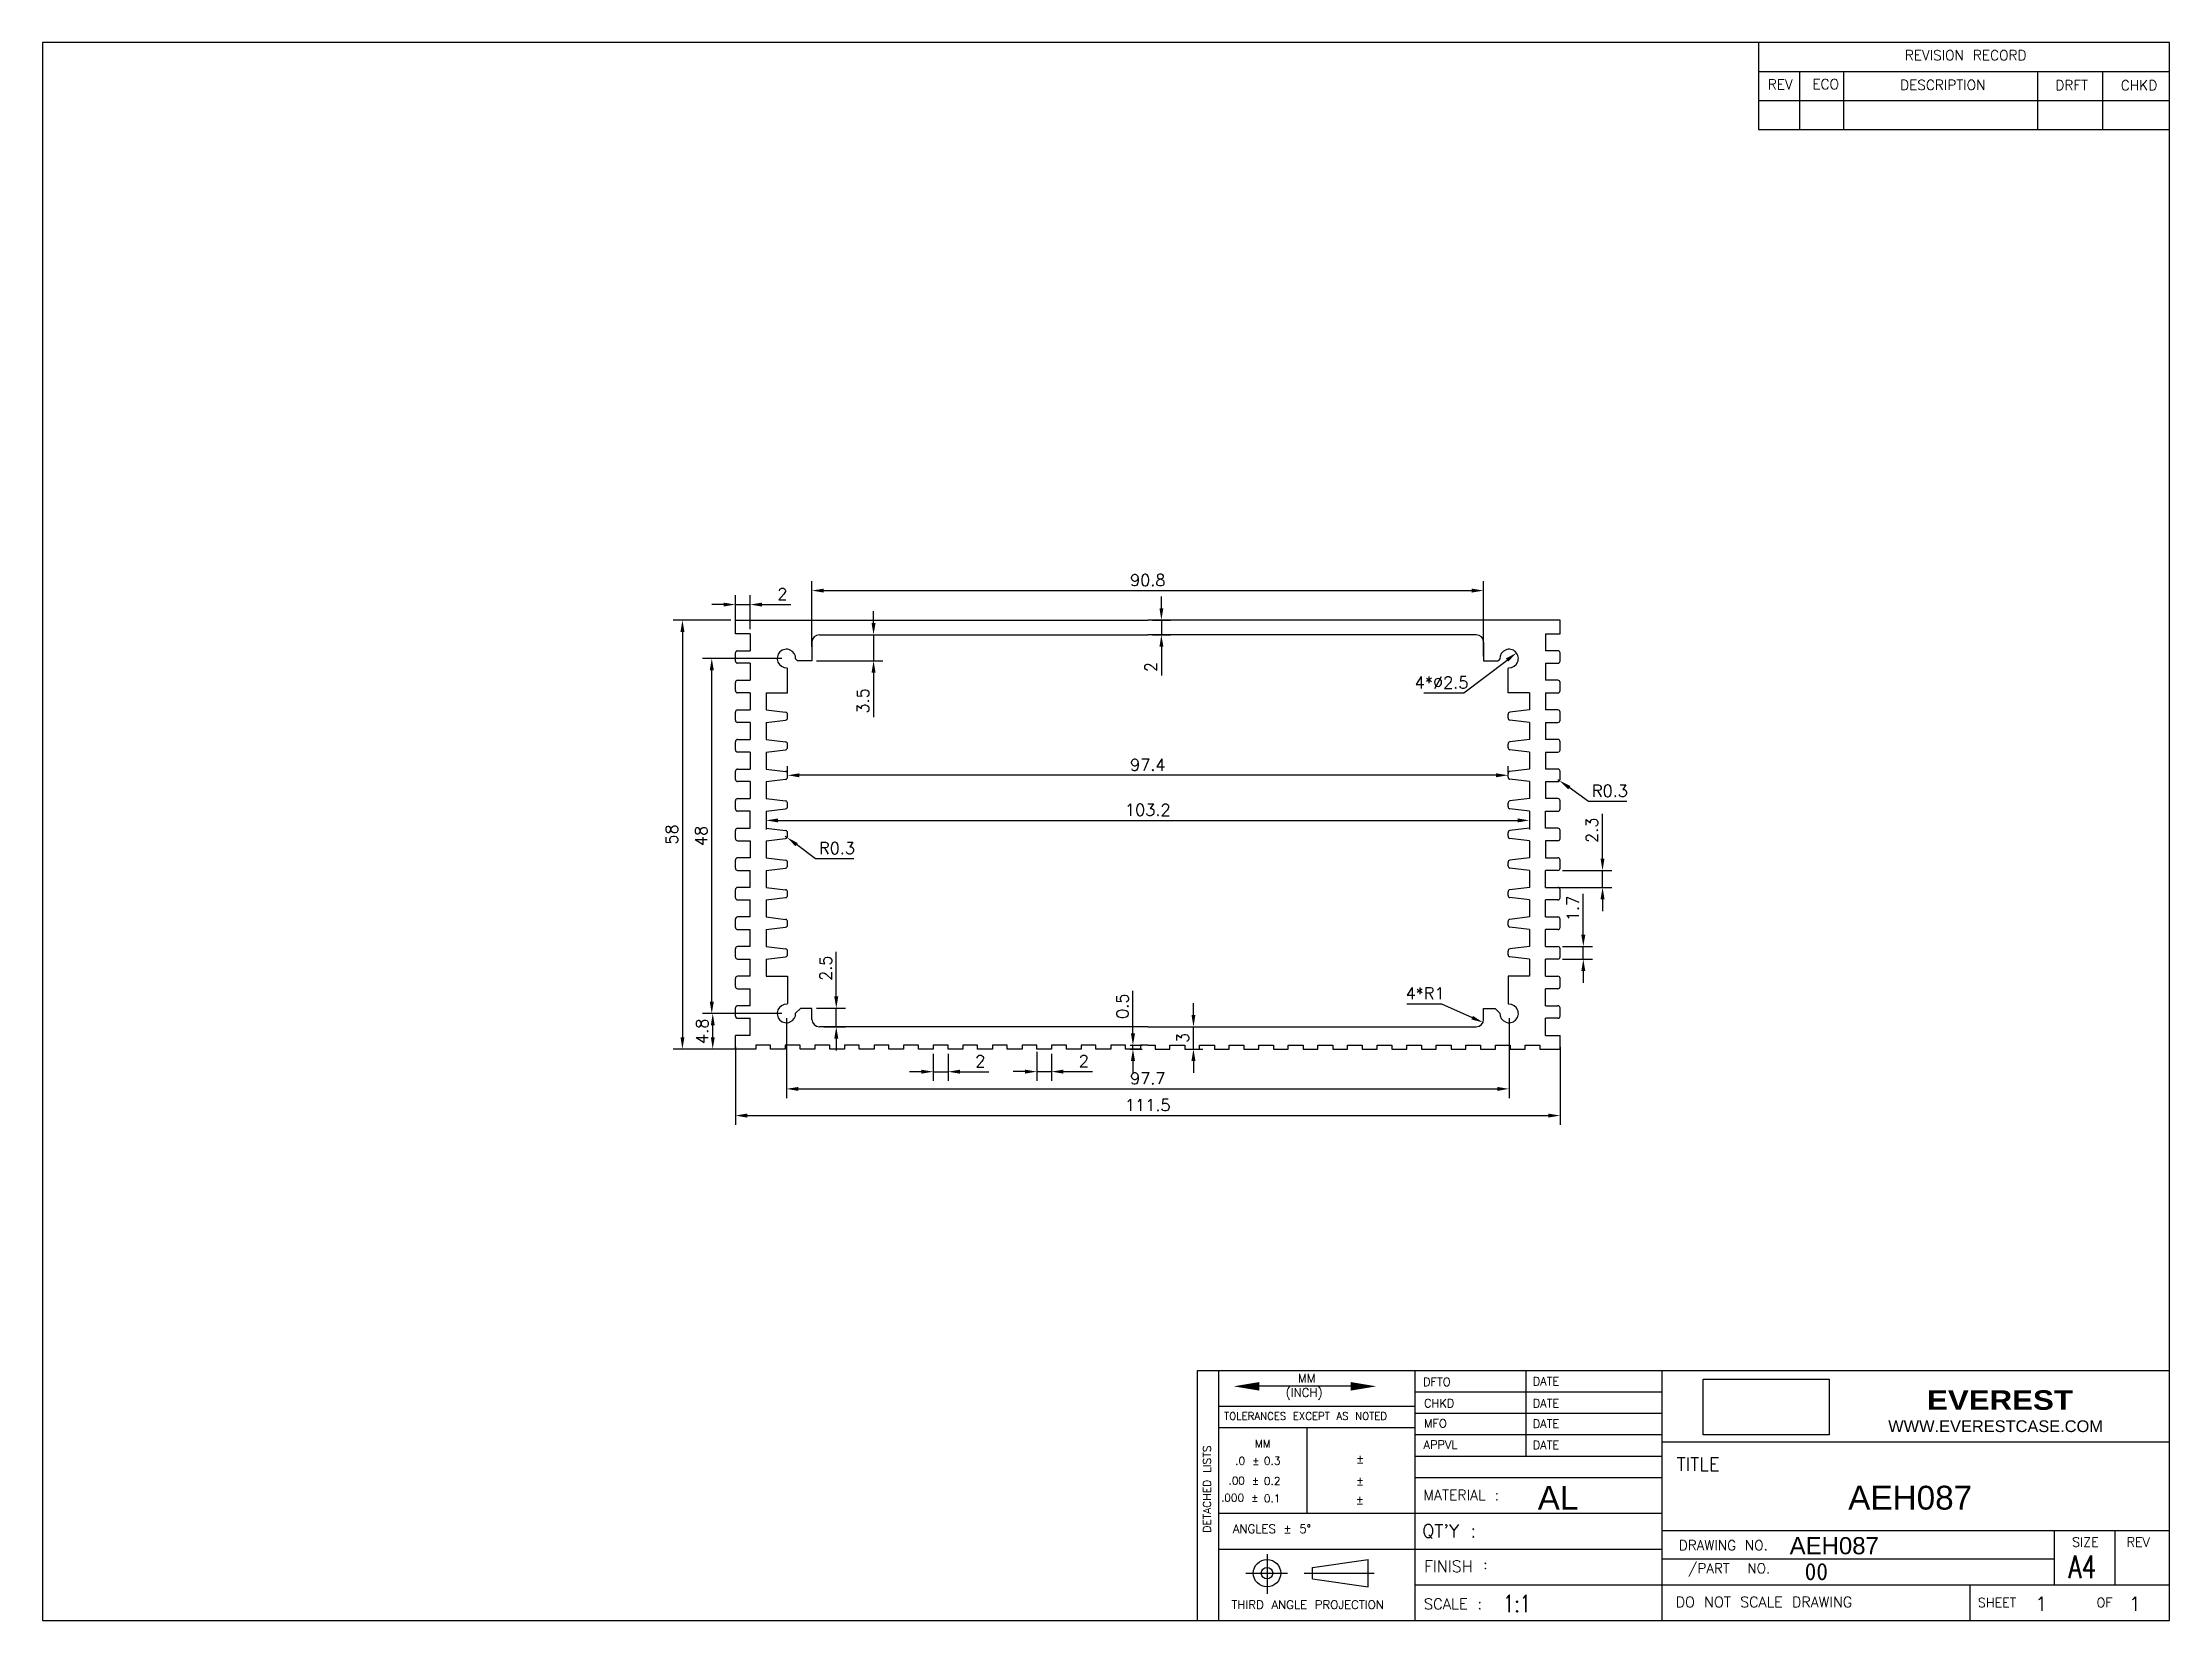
# Model space of a CAD drawing. Header units: millimetres. Extents: x 706 to 994, y 751 to 965.
import ezdxf

# ---------------------------------------------------------------- set-up
doc = ezdxf.new("R2010")
doc.units = ezdxf.units.MM
doc.layers.add('CAXA0', color=7, linetype='Continuous', lineweight=70)
doc.layers.add('绘图', color=7, linetype='Continuous', lineweight=35)
doc.styles.add('_YES', font='ROMANC.SHX', dxfattribs={"height": 1.5})
doc.styles.add('ADESK2', font='romans')
doc.styles.get("Standard").update_dxf_attribs({"font": 'txt.shx'})
doc.dimstyles.new('ISO-25', dxfattribs={"dimtxt": 2.5, "dimasz": 2, "dimexe": 1.25, "dimexo": 0.625, "dimtad": 1, "dimdsep": 46, "dimtxsty": 'Standard', "dimcen": 2.5, "dimclrt": 256, "dimadec": 0, "dimazin": 0, "dimtfac": 1, "dimtmove": 0, "dimatfit": 3, "dimfxl": 1, "dimarcsym": 0})
picture_1 = doc.add_image_def('image1.jpg', size_in_pixel=(1070, 473))

msp = doc.modelspace()

# ---------------------------------------------------------------- texts
at = {"layer": 'CAXA0', "color": 0, "lineweight": 25}
for s, height, p in [('REVISION RECORD', 1.352646, (958.2575, 962.3105)), ('ECO', 1.35265, (945.7651, 958.3953)), ('DRFT', 1.35265, (978.5962, 958.2714)), ('CHKD', 1.35265, (987.4583, 958.2495)), ('(INCH)', 1.15941, (874.5401, 781.6086)), ('MM', 1.15941, (876.208, 783.5391)), ('DFTO', 1.12695, (893.1263, 783.0668)), ('TOLERANCES EXCEPT AS NOTED', 1.004823, (866.2311, 778.5091)), ('CHKD', 1.12695, (893.2526, 780.1802)), ('MFO', 1.12695, (893.2416, 777.4467)), ('.0 %%P ', 1.04347, (867.7442, 772.428)), ('MM ', 1.04347, (870.3753, 774.7387)), ('0.3', 1.04347, (871.6106, 772.428)), (' %%P', 1.15941, (883.0464, 772.6531)), ('APPVL', 1.12695, (893.1918, 774.5829)), ('.00 %%P ', 1.04347, (866.8115, 769.7476)), ('0.2', 1.04347, (871.6106, 769.7038)), (' %%P', 1.15941, (883.0293, 769.6749)), ('TITLE', 1.78549, (927.3951, 771.601)), ('.000 %%P ', 1.04347, (865.8156, 767.4369)), ('0.1', 1.04347, (871.6106, 767.351)), (' %%P', 1.15941, (882.9972, 767.1074)), ('MATERIAL :', 1.38782, (893.1837, 767.6273)), ('ANGLES %%P 5%%d', 1.159411, (867.4135, 763.1772)), ("QT'Y :", 1.75303, (893.013, 762.6082)), ('DRAWING NO.', 1.33825, (927.6983, 760.8738)), ('FINISH', 1.56521, (893.2611, 757.9142)), ('/PART  NO.', 1.33825, (928.9591, 757.7511)), ('THIRD ANGLE PROJECTION', 1.159411, (867.2265, 752.929)), ('SCALE :', 1.46086, (893.2291, 752.8806)), ('DO NOT SCALE DRAWING', 1.408685, (927.2744, 753.166))]:
    msp.add_text(s, height=height, dxfattribs=at).set_placement(p)
for s, height, style, p in [('REV', 1.35265, 'ADESK2', (939.7264, 958.3696)), ('DESCRIPTION', 1.352646, 'ADESK2', (957.6303, 958.2905)), ('DATE', 1.13043, 'ADESK2', (907.9493, 783.1466)), ('DATE', 1.13043, 'ADESK2', (907.9493, 780.1662)), ('DATE', 1.13043, 'ADESK2', (907.9493, 777.4065)), ('DATE', 1.13043, 'ADESK2', (907.9493, 774.5364)), ('SIZE', 1.25603, 'ADESK2', (980.864, 761.3405)), ('REV', 1.25603, 'ADESK2', (988.2438, 761.3405)), (':', 1.2077, '_YES', (901.2874, 758.343)), ('SHEET', 1.25603, 'ADESK2', (968.1309, 753.1589)), ('OF', 1.25603, 'ADESK2', (984.1727, 753.1662))]:
    msp.add_text(s, height=height, dxfattribs=dict(at, style=style)).set_placement(p)
msp.add_text('DETACHED LISTS', height=1.062794, rotation=90, dxfattribs=at).set_placement((864.4537, 763.2342))
at = {"layer": 'CAXA0', "color": 0, "lineweight": 25, "width": 0.75}
msp.add_text('A4', height=3.09176, dxfattribs=at).set_placement((980.3703, 757.0776))
at = {"layer": 'CAXA0', "color": 0, "linetype": 'Continuous', "lineweight": 25, "width": 70.2285, "attachment_point": 5}
for s, insert, char_height in [('{\\fArial Black|b0|i0|c0|p34;EVEREST}', (971.121, 781.1526), 2.641766), ('{\\fArial|b0|i0|c0|p34;WWW.EVERESTCASE.COM}', (970.5239, 777.6252), 1.58506)]:
    msp.add_mtext(s, dxfattribs=dict(at, insert=insert, char_height=char_height))
at = {"layer": 'CAXA0', "color": 0, "lineweight": 25}
for s, insert, char_height, width, attachment_point in [('{\\fArial|b0|i0|c0|p34;AL}', (911.3761, 767.948), 3.220587, 70.2285, 5), ('{\\fArial|b0|i0|c0|p34;AEH087}', (958.9821, 767.948), 3.220587, 70.2285, 5), ('{\\fArial|b0|i0|c0|p32;AEH087}', (942.6863, 762.6387), 2.318822, 69.308525, 1), ('{\\fSimSun|b0|i0|c134|p2;00}', (944.7132, 759.1453), 2.318822, 69.308525, 1)]:
    msp.add_mtext(s, dxfattribs=dict(at, insert=insert, char_height=char_height, width=width, attachment_point=attachment_point))
at = {"layer": 'CAXA0', "color": 0, "lineweight": 25, "width": 0.75}
msp.add_attdef('1:1', (903.9666, 752.4941), '', height=2.3188, dxfattribs=at)
at = {"layer": 'CAXA0', "color": 0, "lineweight": 25}
for p, s in [((975.8764, 752.6564), 'X'), ((988.538, 752.6564), 'Y')]:
    msp.add_attdef('1', p, s, height=1.9324, dxfattribs=at)
at = {"layer": '绘图', "lineweight": 25, "char_height": 1.6, "attachment_point": 5}
for s, insert in [('4*∅2.5', (895.6343, 878.1884)), ('4*R1', (893.4032, 836.1569))]:
    msp.add_mtext(s, dxfattribs=dict(at, insert=insert))

# ---------------------------------------------------------------- blocks, each defined once
blk = doc.blocks.new('*D17')
at = {"layer": 'Defpoints', "color": 0, "lineweight": 35, "transparency": 16777216}
for p in [(826.91, 828.63), (828.91, 828.63), (828.91, 825.56)]:
    blk.add_point(p, dxfattribs=at)
at = {"layer": '绘图', "color": 0, "lineweight": -2, "transparency": 16777216}
for p, q in [((825.31, 825.56), (823.71, 825.56)), ((826.91, 828), (826.91, 824.31)), ((826.91, 825.56), (828.91, 825.56)), ((828.91, 828), (828.91, 824.31)), ((830.51, 825.56), (834.43, 825.56))]:
    blk.add_line(p, q, dxfattribs=at)
at = {"layer": '绘图', "color": 0, "lineweight": 35, "transparency": 16777216}
for points in [[(825.31, 825.83), (825.31, 825.3), (826.91, 825.56)], [(830.51, 825.83), (830.51, 825.3), (828.91, 825.56)]]:
    blk.add_solid(points, dxfattribs=at)
at = {"layer": '绘图', "lineweight": 25, "transparency": 16777216, "insert": (833.27, 826.99), "char_height": 1.6, "attachment_point": 5}
blk.add_mtext('2', dxfattribs=at)
blk = doc.blocks.new('*D18')
at = {"layer": 'Defpoints', "color": 0, "lineweight": 35, "transparency": 16777216}
for p in [(840.91, 828.88), (842.91, 828.63), (842.91, 825.57)]:
    blk.add_point(p, dxfattribs=at)
at = {"layer": '绘图', "color": 0, "lineweight": -2, "transparency": 16777216}
for p, q in [((840.91, 828.25), (840.91, 824.32)), ((839.31, 825.57), (837.71, 825.57)), ((840.91, 825.57), (842.91, 825.57)), ((842.91, 828), (842.91, 824.32)), ((844.51, 825.57), (848.43, 825.57))]:
    blk.add_line(p, q, dxfattribs=at)
at = {"layer": '绘图', "color": 0, "lineweight": 35, "transparency": 16777216}
for points in [[(839.31, 825.84), (839.31, 825.3), (840.91, 825.57)], [(844.51, 825.84), (844.51, 825.3), (842.91, 825.57)]]:
    blk.add_solid(points, dxfattribs=at)
at = {"layer": '绘图', "lineweight": 25, "transparency": 16777216, "insert": (847.27, 827), "char_height": 1.6, "attachment_point": 5}
blk.add_mtext('2', dxfattribs=at)
blk = doc.blocks.new('*D19')
at = {"layer": 'Defpoints', "color": 0, "lineweight": 35, "transparency": 16777216}
for p in [(807.06, 833.43), (904.76, 833.43), (904.76, 823.24)]:
    blk.add_point(p, dxfattribs=at)
at = {"layer": '绘图', "color": 0, "lineweight": -2, "transparency": 16777216}
for p, q in [((807.06, 832.8), (807.06, 821.99)), ((904.76, 832.8), (904.76, 821.99)), ((808.66, 823.24), (903.16, 823.24))]:
    blk.add_line(p, q, dxfattribs=at)
at = {"layer": '绘图', "color": 0, "lineweight": 35, "transparency": 16777216}
for points in [[(808.66, 823.5), (808.66, 822.97), (807.06, 823.24)], [(903.16, 823.5), (903.16, 822.97), (904.76, 823.24)]]:
    blk.add_solid(points, dxfattribs=at)
at = {"layer": '绘图', "lineweight": 25, "transparency": 16777216, "insert": (855.91, 824.66), "char_height": 1.6, "attachment_point": 5}
blk.add_mtext('97.7', dxfattribs=at)
blk = doc.blocks.new('*D20')
at = {"layer": 'Defpoints', "color": 0, "lineweight": 35, "transparency": 16777216}
for p in [(800.16, 829.55), (911.66, 829.55), (911.66, 819.63)]:
    blk.add_point(p, dxfattribs=at)
at = {"layer": '绘图', "color": 0, "lineweight": -2, "transparency": 16777216}
for p, q in [((800.16, 828.93), (800.16, 818.38)), ((911.66, 828.93), (911.66, 818.38)), ((801.76, 819.63), (910.06, 819.63))]:
    blk.add_line(p, q, dxfattribs=at)
at = {"layer": '绘图', "color": 0, "lineweight": 35, "transparency": 16777216}
for points in [[(801.76, 819.9), (801.76, 819.36), (800.16, 819.63)], [(910.06, 819.9), (910.06, 819.36), (911.66, 819.63)]]:
    blk.add_solid(points, dxfattribs=at)
at = {"layer": '绘图', "lineweight": 25, "transparency": 16777216, "insert": (855.91, 821.05), "char_height": 1.6, "attachment_point": 5}
blk.add_mtext('111.5', dxfattribs=at)
blk = doc.blocks.new('*D21')
at = {"layer": 'Defpoints', "color": 0, "lineweight": 35, "transparency": 16777216}
for p in [(806.91, 857.4), (807.15, 857.22)]:
    blk.add_point(p, dxfattribs=at)
at = {"layer": '绘图', "color": 0, "lineweight": -2, "transparency": 16777216}
for p, q in [((806.91, 857.4), (807.15, 857.22)), ((811.01, 854.36), (808.44, 856.26)), ((816.17, 854.36), (811.01, 854.36))]:
    blk.add_line(p, q, dxfattribs=at)
at = {"layer": '绘图', "color": 0, "lineweight": 35, "transparency": 16777216}
blk.add_solid([(808.6, 856.48), (808.28, 856.05), (807.15, 857.22)], dxfattribs=at)
at = {"layer": '绘图', "lineweight": 25, "transparency": 16777216, "insert": (813.9, 855.78), "char_height": 1.6, "attachment_point": 5}
blk.add_mtext('R0.3', dxfattribs=at)
blk = doc.blocks.new('*D22')
at = {"layer": 'Defpoints', "color": 0, "lineweight": 35, "transparency": 16777216}
for p in [(911.36, 865.08), (911.6, 864.9)]:
    blk.add_point(p, dxfattribs=at)
at = {"layer": '绘图', "color": 0, "lineweight": -2, "transparency": 16777216}
for p, q in [((911.36, 865.08), (911.6, 864.9)), ((915.5, 862.1), (912.9, 863.97)), ((920.66, 862.1), (915.5, 862.1))]:
    blk.add_line(p, q, dxfattribs=at)
at = {"layer": '绘图', "color": 0, "lineweight": 35, "transparency": 16777216}
blk.add_solid([(913.06, 864.19), (912.75, 863.75), (911.6, 864.9)], dxfattribs=at)
at = {"layer": '绘图', "lineweight": 25, "transparency": 16777216, "insert": (918.39, 863.53), "char_height": 1.6, "attachment_point": 5}
blk.add_mtext('R0.3', dxfattribs=at)
blk = doc.blocks.new('*D23')
at = {"layer": 'Defpoints', "color": 0, "lineweight": 35, "transparency": 16777216}
for p in [(852.91, 829.13), (852.91, 828.63), (853.91, 829.13)]:
    blk.add_point(p, dxfattribs=at)
at = {"layer": '绘图', "color": 0, "lineweight": -2, "transparency": 16777216}
for p, q in [((853.91, 830.73), (853.91, 836.51)), ((853.54, 829.13), (855.16, 829.13)), ((853.54, 828.63), (855.16, 828.63)), ((853.91, 828.63), (853.91, 829.13)), ((853.91, 827.03), (853.91, 825.43))]:
    blk.add_line(p, q, dxfattribs=at)
at = {"layer": '绘图', "color": 0, "lineweight": 35, "transparency": 16777216}
for points in [[(853.64, 830.73), (854.18, 830.73), (853.91, 829.13)], [(853.64, 827.03), (854.18, 827.03), (853.91, 828.63)]]:
    blk.add_solid(points, dxfattribs=at)
at = {"layer": '绘图', "lineweight": 25, "transparency": 16777216, "insert": (852.49, 834.42), "char_height": 1.6, "attachment_point": 5, "rotation": 90}
blk.add_mtext('0.5', dxfattribs=at)
blk = doc.blocks.new('*D24')
at = {"layer": 'Defpoints', "color": 0, "lineweight": 35, "transparency": 16777216}
for p in [(855.91, 831.63), (862.09, 831.63), (861.91, 828.63)]:
    blk.add_point(p, dxfattribs=at)
at = {"layer": '绘图', "color": 0, "lineweight": -2, "transparency": 16777216}
for p, q in [((862.09, 833.23), (862.09, 834.83)), ((856.54, 831.63), (863.34, 831.63)), ((862.09, 828.63), (862.09, 831.63)), ((862.54, 828.63), (863.34, 828.63)), ((862.09, 827.03), (862.09, 825.43))]:
    blk.add_line(p, q, dxfattribs=at)
at = {"layer": '绘图', "color": 0, "lineweight": 35, "transparency": 16777216}
for points in [[(861.82, 833.23), (862.35, 833.23), (862.09, 831.63)], [(861.82, 827.03), (862.35, 827.03), (862.09, 828.63)]]:
    blk.add_solid(points, dxfattribs=at)
at = {"layer": '绘图', "lineweight": 25, "transparency": 16777216, "insert": (860.66, 830.13), "char_height": 1.6, "attachment_point": 5, "rotation": 90}
blk.add_mtext('3', dxfattribs=at)
blk = doc.blocks.new('*D25')
at = {"layer": 'Defpoints', "color": 0, "lineweight": 35, "transparency": 16777216}
for p in [(911.36, 842.48), (914.79, 842.48), (911.36, 840.78)]:
    blk.add_point(p, dxfattribs=at)
at = {"layer": '绘图', "color": 0, "lineweight": -2, "transparency": 16777216}
for p, q in [((914.79, 844.08), (914.79, 849.6)), ((911.99, 842.48), (916.04, 842.48)), ((914.79, 840.78), (914.79, 842.48)), ((911.99, 840.78), (916.04, 840.78)), ((914.79, 839.18), (914.79, 837.58))]:
    blk.add_line(p, q, dxfattribs=at)
at = {"layer": '绘图', "color": 0, "lineweight": 35, "transparency": 16777216}
for points in [[(914.52, 844.08), (915.06, 844.08), (914.79, 842.48)], [(914.52, 839.18), (915.06, 839.18), (914.79, 840.78)]]:
    blk.add_solid(points, dxfattribs=at)
at = {"layer": '绘图', "lineweight": 25, "transparency": 16777216, "insert": (913.37, 847.64), "char_height": 1.6, "attachment_point": 5, "rotation": 90}
blk.add_mtext('1.7', dxfattribs=at)
blk = doc.blocks.new('*D26')
at = {"layer": 'Defpoints', "color": 0, "lineweight": 35, "transparency": 16777216}
for p in [(911.36, 852.78), (917.39, 852.78), (910.51, 850.48)]:
    blk.add_point(p, dxfattribs=at)
at = {"layer": '绘图', "color": 0, "lineweight": -2, "transparency": 16777216}
for p, q in [((917.39, 854.38), (917.39, 860.43)), ((911.99, 852.78), (918.64, 852.78)), ((917.39, 850.48), (917.39, 852.78)), ((911.14, 850.48), (918.64, 850.48)), ((917.39, 848.88), (917.39, 847.28))]:
    blk.add_line(p, q, dxfattribs=at)
at = {"layer": '绘图', "color": 0, "lineweight": 35, "transparency": 16777216}
for points in [[(917.12, 854.38), (917.66, 854.38), (917.39, 852.78)], [(917.12, 848.88), (917.66, 848.88), (917.39, 850.48)]]:
    blk.add_solid(points, dxfattribs=at)
at = {"layer": '绘图', "lineweight": 25, "transparency": 16777216, "insert": (915.96, 858.2), "char_height": 1.6, "attachment_point": 5, "rotation": 90}
blk.add_mtext('2.3', dxfattribs=at)
blk = doc.blocks.new('*D27')
at = {"layer": 'Defpoints', "color": 0, "lineweight": 35, "transparency": 16777216}
for p in [(797.1, 833.43), (807.06, 833.43), (801.54, 828.63)]:
    blk.add_point(p, dxfattribs=at)
at = {"layer": '绘图', "color": 0, "lineweight": -2, "transparency": 16777216}
for p, q in [((806.44, 833.43), (795.85, 833.43)), ((797.1, 830.23), (797.1, 831.83)), ((800.91, 828.63), (795.85, 828.63))]:
    blk.add_line(p, q, dxfattribs=at)
at = {"layer": '绘图', "color": 0, "lineweight": 35, "transparency": 16777216}
for points in [[(796.84, 831.83), (797.37, 831.83), (797.1, 833.43)], [(796.84, 830.23), (797.37, 830.23), (797.1, 828.63)]]:
    blk.add_solid(points, dxfattribs=at)
at = {"layer": '绘图', "lineweight": 25, "transparency": 16777216, "insert": (795.68, 831.03), "char_height": 1.6, "attachment_point": 5, "rotation": 90}
blk.add_mtext('4.8', dxfattribs=at)
blk = doc.blocks.new('*D28')
at = {"layer": 'Defpoints', "color": 0, "lineweight": 35, "transparency": 16777216}
for p in [(796.97, 881.43), (807.06, 881.43), (807.06, 833.43)]:
    blk.add_point(p, dxfattribs=at)
at = {"layer": '绘图', "color": 0, "lineweight": -2, "transparency": 16777216}
for p, q in [((806.44, 881.43), (795.72, 881.43)), ((796.97, 835.03), (796.97, 879.83)), ((806.44, 833.43), (795.72, 833.43))]:
    blk.add_line(p, q, dxfattribs=at)
at = {"layer": '绘图', "color": 0, "lineweight": 35, "transparency": 16777216}
for points in [[(796.7, 879.83), (797.24, 879.83), (796.97, 881.43)], [(796.7, 835.03), (797.24, 835.03), (796.97, 833.43)]]:
    blk.add_solid(points, dxfattribs=at)
at = {"layer": '绘图', "lineweight": 25, "transparency": 16777216, "insert": (795.54, 857.43), "char_height": 1.6, "attachment_point": 5, "rotation": 90}
blk.add_mtext('48', dxfattribs=at)
blk = doc.blocks.new('*D29')
at = {"layer": 'Defpoints', "color": 0, "lineweight": 35, "transparency": 16777216}
for p in [(800.16, 886.63), (793, 828.63), (800.16, 828.63)]:
    blk.add_point(p, dxfattribs=at)
at = {"layer": '绘图', "color": 0, "lineweight": -2, "transparency": 16777216}
for p, q in [((799.54, 886.63), (791.75, 886.63)), ((793, 885.03), (793, 830.23)), ((799.54, 828.63), (791.75, 828.63))]:
    blk.add_line(p, q, dxfattribs=at)
at = {"layer": '绘图', "color": 0, "lineweight": 35, "transparency": 16777216}
for points in [[(792.74, 885.03), (793.27, 885.03), (793, 886.63)], [(792.74, 830.23), (793.27, 830.23), (793, 828.63)]]:
    blk.add_solid(points, dxfattribs=at)
at = {"layer": '绘图', "lineweight": 25, "transparency": 16777216, "insert": (791.58, 857.63), "char_height": 1.6, "attachment_point": 5, "rotation": 90}
blk.add_mtext('58', dxfattribs=at)
blk = doc.blocks.new('*D30')
at = {"layer": 'Defpoints', "color": 0, "lineweight": 35, "transparency": 16777216}
for p in [(802.16, 888.72), (800.16, 884.78), (802.16, 884.78)]:
    blk.add_point(p, dxfattribs=at)
at = {"layer": '绘图', "color": 0, "lineweight": -2, "transparency": 16777216}
for p, q in [((798.56, 888.72), (796.96, 888.72)), ((800.16, 885.4), (800.16, 889.97)), ((800.16, 888.72), (802.16, 888.72)), ((802.16, 885.4), (802.16, 889.97)), ((803.76, 888.72), (807.68, 888.72))]:
    blk.add_line(p, q, dxfattribs=at)
at = {"layer": '绘图', "color": 0, "lineweight": 35, "transparency": 16777216}
for points in [[(798.56, 888.98), (798.56, 888.45), (800.16, 888.72)], [(803.76, 888.98), (803.76, 888.45), (802.16, 888.72)]]:
    blk.add_solid(points, dxfattribs=at)
at = {"layer": '绘图', "lineweight": 25, "transparency": 16777216, "insert": (806.52, 890.14), "char_height": 1.6, "attachment_point": 5}
blk.add_mtext('2', dxfattribs=at)
blk = doc.blocks.new('*D31')
at = {"layer": 'Defpoints', "color": 0, "lineweight": 35, "transparency": 16777216}
for p in [(901.31, 890.61), (810.51, 882.38), (901.31, 881.13)]:
    blk.add_point(p, dxfattribs=at)
at = {"layer": '绘图', "color": 0, "lineweight": -2, "transparency": 16777216}
for p, q in [((810.51, 883), (810.51, 891.86)), ((901.31, 881.75), (901.31, 891.86)), ((812.11, 890.61), (899.71, 890.61))]:
    blk.add_line(p, q, dxfattribs=at)
at = {"layer": '绘图', "color": 0, "lineweight": 35, "transparency": 16777216}
for points in [[(812.11, 890.87), (812.11, 890.34), (810.51, 890.61)], [(899.71, 890.87), (899.71, 890.34), (901.31, 890.61)]]:
    blk.add_solid(points, dxfattribs=at)
at = {"layer": '绘图', "lineweight": 25, "transparency": 16777216, "insert": (855.91, 892.03), "char_height": 1.6, "attachment_point": 5}
blk.add_mtext('90.8', dxfattribs=at)
blk = doc.blocks.new('*D32')
at = {"layer": 'Defpoints', "color": 0, "lineweight": 35, "transparency": 16777216}
for p in [(855.91, 886.63), (855.91, 884.63), (857.75, 884.63)]:
    blk.add_point(p, dxfattribs=at)
at = {"layer": '绘图', "color": 0, "lineweight": -2, "transparency": 16777216}
for p, q in [((857.75, 888.23), (857.75, 889.83)), ((856.54, 886.63), (859, 886.63)), ((857.75, 886.63), (857.75, 884.63)), ((856.54, 884.63), (859, 884.63)), ((857.75, 883.03), (857.75, 879.11))]:
    blk.add_line(p, q, dxfattribs=at)
at = {"layer": '绘图', "color": 0, "lineweight": 35, "transparency": 16777216}
for points in [[(857.49, 888.23), (858.02, 888.23), (857.75, 886.63)], [(857.49, 883.03), (858.02, 883.03), (857.75, 884.63)]]:
    blk.add_solid(points, dxfattribs=at)
at = {"layer": '绘图', "lineweight": 25, "transparency": 16777216, "insert": (856.33, 880.27), "char_height": 1.6, "attachment_point": 5, "rotation": 90}
blk.add_mtext('2', dxfattribs=at)
blk = doc.blocks.new('*D33')
at = {"layer": 'Defpoints', "color": 0, "lineweight": 35, "transparency": 16777216}
for p in [(811.51, 884.63), (810.51, 881.13), (818.84, 881.13)]:
    blk.add_point(p, dxfattribs=at)
at = {"layer": '绘图', "color": 0, "lineweight": -2, "transparency": 16777216}
for p, q in [((818.84, 886.23), (818.84, 887.83)), ((812.14, 884.63), (820.09, 884.63)), ((818.84, 884.63), (818.84, 881.13)), ((811.14, 881.13), (820.09, 881.13)), ((818.84, 879.53), (818.84, 873.48))]:
    blk.add_line(p, q, dxfattribs=at)
at = {"layer": '绘图', "color": 0, "lineweight": 35, "transparency": 16777216}
for points in [[(818.57, 886.23), (819.11, 886.23), (818.84, 884.63)], [(818.57, 879.53), (819.11, 879.53), (818.84, 881.13)]]:
    blk.add_solid(points, dxfattribs=at)
at = {"layer": '绘图', "lineweight": 25, "transparency": 16777216, "insert": (817.42, 875.7), "char_height": 1.6, "attachment_point": 5, "rotation": 90}
blk.add_mtext('3.5', dxfattribs=at)
blk = doc.blocks.new('*D34')
at = {"layer": 'Defpoints', "color": 0, "lineweight": 35, "transparency": 16777216}
for p in [(810.51, 834.13), (813.8, 834.13), (811.51, 831.63)]:
    blk.add_point(p, dxfattribs=at)
at = {"layer": '绘图', "color": 0, "lineweight": -2, "transparency": 16777216}
for p, q in [((813.8, 835.73), (813.8, 841.78)), ((811.14, 834.13), (815.05, 834.13)), ((813.8, 831.63), (813.8, 834.13)), ((812.14, 831.63), (815.05, 831.63)), ((813.8, 830.03), (813.8, 828.43))]:
    blk.add_line(p, q, dxfattribs=at)
at = {"layer": '绘图', "color": 0, "lineweight": 35, "transparency": 16777216}
for points in [[(813.53, 835.73), (814.07, 835.73), (813.8, 834.13)], [(813.53, 830.03), (814.07, 830.03), (813.8, 831.63)]]:
    blk.add_solid(points, dxfattribs=at)
at = {"layer": '绘图', "lineweight": 25, "transparency": 16777216, "insert": (812.38, 839.55), "char_height": 1.6, "attachment_point": 5, "rotation": 90}
blk.add_mtext('2.5', dxfattribs=at)
blk = doc.blocks.new('*D35')
at = {"layer": 'Defpoints', "color": 0, "lineweight": 35, "transparency": 16777216}
for p in [(807.21, 865.64), (807.21, 865.4), (904.61, 865.4)]:
    blk.add_point(p, dxfattribs=at)
at = {"layer": '绘图', "color": 0, "lineweight": -2, "transparency": 16777216}
for p, q in [((807.21, 866.02), (807.21, 866.89)), ((903.01, 865.64), (808.81, 865.64)), ((904.61, 866.02), (904.61, 866.89))]:
    blk.add_line(p, q, dxfattribs=at)
at = {"layer": '绘图', "color": 0, "lineweight": 35, "transparency": 16777216}
for points in [[(808.81, 865.9), (808.81, 865.37), (807.21, 865.64)], [(903.01, 865.9), (903.01, 865.37), (904.61, 865.64)]]:
    blk.add_solid(points, dxfattribs=at)
at = {"layer": '绘图', "lineweight": 25, "transparency": 16777216, "insert": (855.91, 867.06), "char_height": 1.6, "attachment_point": 5}
blk.add_mtext('97.4', dxfattribs=at)
blk = doc.blocks.new('*D36')
at = {"layer": 'Defpoints', "color": 0, "lineweight": 35, "transparency": 16777216}
for p in [(804.31, 860.78), (907.51, 860.78), (907.51, 859.54)]:
    blk.add_point(p, dxfattribs=at)
at = {"layer": '绘图', "color": 0, "lineweight": -2, "transparency": 16777216}
for p, q in [((804.31, 860.15), (804.31, 858.29)), ((907.51, 860.15), (907.51, 858.29)), ((805.91, 859.54), (905.91, 859.54))]:
    blk.add_line(p, q, dxfattribs=at)
at = {"layer": '绘图', "color": 0, "lineweight": 35, "transparency": 16777216}
for points in [[(805.91, 859.8), (805.91, 859.27), (804.31, 859.54)], [(905.91, 859.8), (905.91, 859.27), (907.51, 859.54)]]:
    blk.add_solid(points, dxfattribs=at)
at = {"layer": '绘图', "lineweight": 25, "transparency": 16777216, "insert": (855.91, 860.96), "char_height": 1.6, "attachment_point": 5}
blk.add_mtext('103.2', dxfattribs=at)
blk = doc.blocks.new('logo')
at = {"lineweight": 25}
image = blk.add_image(picture_1, insert=(0, 0), size_in_units=(153.4, 67.8), dxfattribs=at)
image.dxf.flags = 7

# ---------------------------------------------------------------- dimensions: what is measured, and where the dimension line sits
at = {"layer": '绘图', "lineweight": 25}
dim = msp.add_linear_dim(base=(901.3111, 890.607), p1=(810.5111, 882.3795), p2=(901.3111, 881.1295), dimstyle='ISO-25', override={"dimtxt": 1.6, "dimasz": 1.6, "dimgap": 0.6245, "dimdec": 3, "dimtdec": 3}, dxfattribs=at)
dim.commit()
dim.dimension.update_dxf_attribs({"geometry": '*D31', "text_midpoint": (855.9111, 890.607), "dimtype": 160})
for base, p1, p2, override, picture, middle in [((802.1611, 888.7162), (800.1611, 884.7795), (802.1611, 884.7795), {"dimtxt": 1.6, "dimasz": 1.6, "dimgap": 0.6245, "dimdec": 3, "dimtdec": 3}, '*D30', (806.5189, 890.1407)), ((807.2111, 865.6371), (904.6111, 865.3955), (807.2111, 865.3955), {"dimtxt": 1.6, "dimasz": 1.6, "dimgap": 0.6245, "dimdec": 3, "dimtdec": 3}, '*D35', (855.9111, 867.0616)), ((907.5111, 859.5357), (804.3111, 860.7795), (907.5111, 860.7795), {"dimtxt": 1.6, "dimasz": 1.6, "dimgap": 0.6245, "dimdec": 3, "dimtdec": 3}, '*D36', (855.9111, 860.9602)), ((904.7611, 823.2362), (807.0611, 833.4295), (904.7611, 833.4295), {"dimtxt": 1.6, "dimasz": 1.6, "dimgap": 0.6245, "dimtoh": 1, "dimdec": 3, "dimtdec": 3}, '*D19', (855.9111, 824.6607)), ((911.6611, 819.6288), (800.1611, 829.5545), (911.6611, 829.5545), {"dimtxt": 1.6, "dimasz": 1.6, "dimgap": 0.6245, "dimtoh": 1, "dimdec": 3, "dimtdec": 3}, '*D20', (855.9111, 821.0533)), ((828.9111, 825.564), (826.9111, 828.6295), (828.9111, 828.6295), {"dimtxt": 1.6, "dimasz": 1.6, "dimgap": 0.6245, "dimtoh": 1, "dimdec": 3, "dimtdec": 3}, '*D17', (833.2689, 826.9885)), ((842.9111, 825.5716), (840.9111, 828.8795), (842.9111, 828.6295), {"dimtxt": 1.6, "dimasz": 1.6, "dimgap": 0.6245, "dimtoh": 1, "dimdec": 3, "dimtdec": 3}, '*D18', (847.2689, 826.9961))]:
    dim = msp.add_linear_dim(base=base, p1=p1, p2=p2, dimstyle='ISO-25', override=override, dxfattribs=at)
    dim.commit()
    dim.dimension.update_dxf_attribs({"geometry": picture, "text_midpoint": middle})
for base, p1, p2, picture, middle in [((857.7521, 884.6295), (855.9111, 886.6295), (855.9111, 884.6295), '*D32', (856.3276, 880.2717)), ((793.0042, 828.6295), (800.1611, 886.6295), (800.1611, 828.6295), '*D29', (791.5797, 857.6295)), ((818.8405, 881.1295), (811.5111, 884.6295), (810.5111, 881.1295), '*D33', (817.416, 875.705)), ((796.9684, 881.4295), (807.0611, 833.4295), (807.0611, 881.4295), '*D28', (795.5439, 857.4295)), ((917.3884, 852.7795), (910.5111, 850.4795), (911.3611, 852.7795), '*D26', (915.9639, 858.204)), ((914.7914, 842.4795), (911.3611, 840.7795), (911.3611, 842.4795), '*D25', (913.3669, 847.6373)), ((813.8016, 834.1295), (811.5111, 831.6295), (810.5111, 834.1295), '*D34', (812.3771, 839.554)), ((853.9111, 829.1295), (852.9111, 828.6295), (852.9111, 829.1295), '*D23', (852.4866, 834.4207)), ((862.0862, 831.6295), (861.9111, 828.6295), (855.9111, 831.6295), '*D24', (860.6617, 830.1295)), ((797.1017, 833.4295), (801.5361, 828.6295), (807.0611, 833.4295), '*D27', (795.6772, 831.0295))]:
    dim = msp.add_linear_dim(base=base, p1=p1, p2=p2, angle=90, dimstyle='ISO-25', override={"dimtxt": 1.6, "dimasz": 1.6, "dimgap": 0.6245, "dimdec": 3, "dimtdec": 3}, dxfattribs=at)
    dim.commit()
    dim.dimension.update_dxf_attribs({"geometry": picture, "text_midpoint": middle})
for center, mpoint, picture, middle in [((911.3611, 865.0795), (911.6048, 864.9045), '*D22', (918.395, 863.5294)), ((806.9111, 857.3955), (807.1521, 857.2168), '*D21', (813.8997, 855.7834))]:
    dim = msp.add_radius_dim(center=center, mpoint=mpoint, dimstyle='ISO-25', override={"dimtxt": 1.6, "dimasz": 1.6, "dimgap": 0.6245, "dimtoh": 1, "dimdec": 3, "dimtdec": 3}, dxfattribs=at)
    dim.commit()
    dim.dimension.update_dxf_attribs({"geometry": picture, "text_midpoint": middle})

# ---------------------------------------------------------------- linework, layer by layer
at = {"layer": 'CAXA0', "color": 0, "lineweight": 25}
for p, q in [((994.0312, 964.7031), (706.4973, 964.7031)), ((706.4973, 964.7031), (706.4973, 751.3715)), ((938.4747, 964.7031), (938.4747, 952.9641)), ((994.0312, 751.3715), (994.0312, 964.7031)), ((938.4747, 960.7901), (994.0312, 960.7901)), ((944.0486, 952.9641), (944.0486, 960.7901)), ((949.9963, 952.9641), (949.9963, 960.7901)), ((976.2201, 952.9641), (976.2201, 960.7901)), ((985.0097, 952.9641), (985.0097, 960.7901)), ((938.4747, 956.8771), (994.0312, 956.8771)), ((938.4747, 952.9641), (994.0312, 952.9641)), ((865.5299, 751.3715), (865.5299, 785.1876)), ((892.017, 785.1876), (892.017, 751.3715)), ((907.0643, 773.5935), (907.0643, 785.1876)), ((925.4321, 751.3715), (925.4321, 785.1876)), ((883.4872, 783.0256), (870.9004, 783.0256)), ((892.017, 782.2891), (925.4321, 782.2891)), ((865.5299, 780.3568), (892.017, 780.3568)), ((892.017, 779.3906), (925.4321, 779.3906)), ((865.5299, 777.4582), (892.017, 777.4582)), ((877.4509, 765.8641), (877.4509, 777.4582)), ((892.017, 776.4921), (925.4321, 776.4921)), ((892.017, 773.5935), (925.4321, 773.5935)), ((925.4321, 775.5259), (994.0312, 775.5259)), ((892.017, 770.695), (925.4321, 770.695)), ((865.5299, 765.8641), (925.4321, 765.8641)), ((925.4321, 763.5453), (994.0312, 763.5453)), ((978.5016, 756.2024), (978.5016, 763.5453)), ((986.6883, 756.2024), (986.6883, 763.5453)), ((865.5299, 761.0332), (925.4321, 761.0332)), ((872.0308, 760.3293), (872.0308, 754.989)), ((878.1969, 758.5329), (885.6989, 759.6111)), ((885.6989, 755.9126), (885.6989, 759.6111)), ((925.4321, 759.6978), (978.5016, 759.6978)), ((869.1533, 757.7619), (874.8055, 757.7619)), ((877.0664, 757.7619), (886.521, 757.7619)), ((878.1969, 756.9909), (878.1969, 758.5329)), ((878.1969, 756.9909), (885.6989, 755.9126)), ((892.017, 756.2024), (925.4321, 756.2024)), ((925.4321, 756.2024), (994.0312, 756.2024)), ((967.1106, 751.3715), (967.1106, 756.2024)), ((706.4973, 751.3715), (994.0312, 751.3715))]:
    msp.add_line(p, q, dxfattribs=at)
at = {"layer": 'CAXA0', "color": 0, "linetype": 'Continuous', "lineweight": 25}
for p, q in [((862.6313, 751.3715), (862.6313, 785.1876)), ((862.6313, 785.1876), (994.0312, 785.1876))]:
    msp.add_line(p, q, dxfattribs=at)
at = {"layer": 'CAXA0', "color": 0, "lineweight": 25}
for radius in [1.8498, 0.7708]:
    msp.add_circle((872.0308, 757.7619), radius, dxfattribs=at)
for points in [[(870.9873, 782.4459), (870.9873, 783.6053), (867.509, 783.0256)], [(883.3511, 783.6053), (883.3511, 782.4459), (886.8293, 783.0256)]]:
    msp.add_solid(points, dxfattribs=at)
at = {"layer": '绘图', "lineweight": 25}
for p, q in [((800.1611, 886.6295), (855.9111, 886.6295)), ((800.1611, 884.7795), (800.1611, 886.6295)), ((911.6611, 886.6295), (855.9111, 886.6295)), ((911.6611, 884.7795), (911.6611, 886.6295)), ((802.1611, 884.7795), (800.1611, 884.7795)), ((802.1611, 884.7795), (802.1611, 882.4795)), ((810.5111, 883.6295), (810.5111, 881.1295)), ((811.5111, 884.6295), (855.9111, 884.6295)), ((900.3111, 884.6295), (855.9111, 884.6295)), ((901.3111, 883.6295), (901.3111, 881.1295)), ((909.6611, 884.7795), (911.6611, 884.7795)), ((909.6611, 884.7795), (909.6611, 882.4795)), ((800.1611, 881.0795), (800.1611, 882.1795)), ((800.4611, 882.4795), (802.1611, 882.4795)), ((802.1611, 880.7795), (800.4611, 880.7795)), ((802.1611, 880.7795), (802.1611, 878.4795)), ((807.1081, 880.1804), (807.2111, 880.0774)), ((807.2111, 876.7795), (807.2111, 880.0774)), ((808.3102, 881.3825), (808.5632, 881.1295)), ((810.5111, 881.1295), (808.5632, 881.1295)), ((898.6588, 876.7639), (904.483, 881.2169)), ((901.3111, 881.1295), (903.259, 881.1295)), ((903.512, 881.3825), (903.259, 881.1295)), ((904.714, 880.1804), (904.6111, 880.0774)), ((904.6111, 876.7795), (904.6111, 880.0774)), ((911.3611, 882.4795), (909.6611, 882.4795)), ((909.6611, 880.7795), (911.3611, 880.7795)), ((909.6611, 880.7795), (909.6611, 878.4795)), ((911.6611, 881.0795), (911.6611, 882.1795)), ((800.1611, 877.0795), (800.1611, 878.1795)), ((800.4611, 878.4795), (802.1611, 878.4795)), ((911.3611, 878.4795), (909.6611, 878.4795)), ((911.6611, 877.0795), (911.6611, 878.1795)), ((800.1611, 873.0795), (800.1611, 874.1795)), ((802.1611, 876.7795), (800.4611, 876.7795)), ((800.4611, 874.4795), (802.1611, 874.4795)), ((802.1611, 876.7795), (802.1611, 874.4795)), ((804.3111, 876.7795), (804.3111, 874.4795)), ((804.3111, 876.7795), (807.2111, 876.7795)), ((804.3111, 874.4795), (806.947, 874.1614)), ((893.2343, 876.7639), (898.6588, 876.7639)), ((907.5111, 876.7795), (904.6111, 876.7795)), ((907.5111, 874.4795), (904.8751, 874.1614)), ((907.5111, 876.7795), (907.5111, 874.4795)), ((909.6611, 876.7795), (911.3611, 876.7795)), ((909.6611, 876.7795), (909.6611, 874.4795)), ((911.3611, 874.4795), (909.6611, 874.4795)), ((911.6611, 873.0795), (911.6611, 874.1795)), ((802.1611, 872.7795), (800.4611, 872.7795)), ((802.1611, 872.7795), (802.1611, 870.4795)), ((804.3111, 872.7795), (806.947, 873.0976)), ((804.3111, 872.7795), (804.3111, 870.4795)), ((807.2111, 873.3955), (807.2111, 873.8635)), ((904.6111, 873.3955), (904.6111, 873.8635)), ((907.5111, 872.7795), (904.8751, 873.0976)), ((907.5111, 872.7795), (907.5111, 870.4795)), ((909.6611, 872.7795), (911.3611, 872.7795)), ((909.6611, 872.7795), (909.6611, 870.4795)), ((800.1611, 869.0795), (800.1611, 870.1795)), ((800.4611, 870.4795), (802.1611, 870.4795)), ((802.1611, 868.7795), (800.4611, 868.7795)), ((802.1611, 868.7795), (802.1611, 866.4795)), ((804.3111, 870.4795), (806.947, 870.1614)), ((804.3111, 868.7795), (806.947, 869.0976)), ((804.3111, 868.7795), (804.3111, 866.4795)), ((807.2111, 869.3955), (807.2111, 869.8635)), ((904.6111, 869.3955), (904.6111, 869.8635)), ((907.5111, 870.4795), (904.8751, 870.1614)), ((907.5111, 868.7795), (904.8751, 869.0976)), ((907.5111, 868.7795), (907.5111, 866.4795)), ((911.3611, 870.4795), (909.6611, 870.4795)), ((909.6611, 868.7795), (911.3611, 868.7795)), ((909.6611, 868.7795), (909.6611, 866.4795)), ((911.6611, 869.0795), (911.6611, 870.1795)), ((800.1611, 865.0795), (800.1611, 866.1795)), ((800.4611, 866.4795), (802.1611, 866.4795)), ((804.3111, 866.4795), (806.947, 866.1614)), ((807.2111, 865.3955), (807.2111, 865.8635)), ((904.6111, 865.3955), (904.6111, 865.8635)), ((907.5111, 866.4795), (904.8751, 866.1614)), ((911.3611, 866.4795), (909.6611, 866.4795)), ((911.6611, 865.0795), (911.6611, 866.1795)), ((802.1611, 864.7795), (800.4611, 864.7795)), ((802.1611, 864.7795), (802.1611, 862.4795)), ((804.3111, 864.7795), (806.947, 865.0976)), ((804.3111, 864.7795), (804.3111, 862.4795)), ((907.5111, 864.7795), (904.8751, 865.0976)), ((907.5111, 864.7795), (907.5111, 862.4795)), ((909.6611, 864.7795), (911.3611, 864.7795)), ((909.6611, 864.7795), (909.6611, 862.4795)), ((800.1611, 861.0795), (800.1611, 862.1795)), ((800.4611, 862.4795), (802.1611, 862.4795)), ((802.1611, 860.7795), (800.4611, 860.7795)), ((802.1611, 858.4795), (802.1611, 860.7795)), ((804.3111, 862.4795), (806.947, 862.1614)), ((804.3111, 860.7795), (806.947, 861.0976)), ((804.3111, 860.7795), (804.3111, 858.4795)), ((807.2111, 861.3955), (807.2111, 861.8635)), ((904.6111, 861.3955), (904.6111, 861.8635)), ((907.5111, 862.4795), (904.8751, 862.1614)), ((907.5111, 860.7795), (904.8751, 861.0976)), ((907.5111, 860.7795), (907.5111, 858.4795)), ((911.3611, 862.4795), (909.6611, 862.4795)), ((909.6611, 858.4795), (909.6611, 860.7795)), ((909.6611, 860.7795), (911.3611, 860.7795)), ((911.6611, 861.0795), (911.6611, 862.1795)), ((800.1611, 857.0795), (800.1611, 858.1795)), ((800.4611, 858.4795), (802.1611, 858.4795)), ((804.3111, 858.4795), (806.947, 858.1614)), ((804.3111, 856.7795), (806.947, 857.0976)), ((807.2111, 857.3955), (807.2111, 857.8635)), ((904.6111, 857.3955), (904.6111, 857.8635)), ((907.5111, 858.4795), (904.8751, 858.1614)), ((907.5111, 856.7795), (904.8751, 857.0976)), ((911.3611, 858.4795), (909.6611, 858.4795)), ((911.6611, 857.0795), (911.6611, 858.1795)), ((800.1611, 853.0795), (800.1611, 854.1795)), ((800.4611, 856.7795), (802.1611, 856.7795)), ((802.1611, 854.4795), (800.4611, 854.4795)), ((802.1611, 856.7795), (802.1611, 854.4795)), ((804.3111, 856.7795), (804.3111, 854.4795)), ((804.3111, 854.4795), (806.947, 854.1614)), ((907.5111, 854.4795), (904.8751, 854.1614)), ((907.5111, 856.7795), (907.5111, 854.4795)), ((911.3611, 856.7795), (909.6611, 856.7795)), ((909.6611, 856.7795), (909.6611, 854.4795)), ((909.6611, 854.4795), (911.3611, 854.4795)), ((911.6611, 853.0795), (911.6611, 854.1795)), ((800.4611, 852.7795), (802.1611, 852.7795)), ((802.1611, 850.4795), (802.1611, 852.7795)), ((804.3111, 852.7795), (806.947, 853.0976)), ((804.3111, 852.7795), (804.3111, 850.4795)), ((807.2111, 853.3955), (807.2111, 853.8635)), ((904.6111, 853.3955), (904.6111, 853.8635)), ((907.5111, 852.7795), (904.8751, 853.0976)), ((907.5111, 852.7795), (907.5111, 850.4795)), ((911.3611, 852.7795), (909.6611, 852.7795)), ((909.6611, 850.4795), (909.6611, 852.7795)), ((800.1611, 849.0795), (800.1611, 850.1795)), ((802.1611, 850.4795), (800.4611, 850.4795)), ((800.4611, 848.7795), (802.1611, 848.7795)), ((802.1611, 846.4795), (802.1611, 848.7795)), ((804.3111, 850.4795), (806.947, 850.1614)), ((804.3111, 848.7795), (806.947, 849.0976)), ((804.3111, 848.7795), (804.3111, 846.4795)), ((807.2111, 849.3955), (807.2111, 849.8635)), ((904.6111, 849.3955), (904.6111, 849.8635)), ((907.5111, 850.4795), (904.8751, 850.1614)), ((907.5111, 848.7795), (904.8751, 849.0976)), ((907.5111, 848.7795), (907.5111, 846.4795)), ((909.6611, 850.4795), (911.3611, 850.4795)), ((911.3611, 848.7795), (909.6611, 848.7795)), ((909.6611, 846.4795), (909.6611, 848.7795)), ((911.6611, 849.0795), (911.6611, 850.1795)), ((800.1611, 845.0795), (800.1611, 846.1795)), ((802.1611, 846.4795), (800.4611, 846.4795)), ((804.3111, 846.4795), (806.947, 846.1614)), ((807.2111, 845.3955), (807.2111, 845.8635)), ((904.6111, 845.3955), (904.6111, 845.8635)), ((907.5111, 846.4795), (904.8751, 846.1614)), ((909.6611, 846.4795), (911.3611, 846.4795)), ((911.6611, 845.0795), (911.6611, 846.1795)), ((800.4611, 844.7795), (802.1611, 844.7795)), ((802.1611, 842.4795), (800.4611, 842.4795)), ((802.1611, 842.4795), (802.1611, 844.7795)), ((804.3111, 844.7795), (806.947, 845.0976)), ((804.3111, 844.7795), (804.3111, 842.4795)), ((804.3111, 842.4795), (806.947, 842.1614)), ((907.5111, 844.7795), (904.8751, 845.0976)), ((907.5111, 842.4795), (904.8751, 842.1614)), ((907.5111, 844.7795), (907.5111, 842.4795)), ((911.3611, 844.7795), (909.6611, 844.7795)), ((909.6611, 842.4795), (909.6611, 844.7795)), ((909.6611, 842.4795), (911.3611, 842.4795)), ((800.1611, 841.0795), (800.1611, 842.1795)), ((800.4611, 840.7795), (802.1611, 840.7795)), ((802.1611, 838.4795), (802.1611, 840.7795)), ((804.3111, 840.7795), (806.947, 841.0976)), ((804.3111, 840.7795), (804.3111, 838.4795)), ((807.2111, 841.3955), (807.2111, 841.8635)), ((904.6111, 841.3955), (904.6111, 841.8635)), ((907.5111, 840.7795), (904.8751, 841.0976)), ((907.5111, 840.7795), (907.5111, 838.4795)), ((911.3611, 840.7795), (909.6611, 840.7795)), ((909.6611, 838.4795), (909.6611, 840.7795)), ((911.6611, 841.0795), (911.6611, 842.1795)), ((800.1611, 837.0795), (800.1611, 838.1795)), ((802.1611, 838.4795), (800.4611, 838.4795)), ((800.4611, 836.7795), (802.1611, 836.7795)), ((802.1611, 834.4795), (802.1611, 836.7795)), ((804.3111, 838.4795), (807.2111, 838.4795)), ((807.2111, 838.4795), (807.2111, 834.7816)), ((907.5111, 838.4795), (904.6111, 838.4795)), ((904.6111, 838.4795), (904.6111, 834.7816)), ((909.6611, 838.4795), (911.3611, 838.4795)), ((911.3611, 836.7795), (909.6611, 836.7795)), ((909.6611, 834.4795), (909.6611, 836.7795)), ((911.6611, 837.0795), (911.6611, 838.1795)), ((800.1611, 833.0795), (800.1611, 834.1795)), ((802.1611, 834.4795), (800.4611, 834.4795)), ((807.1081, 834.6786), (807.2111, 834.7816)), ((808.3102, 833.4765), (808.9632, 834.1295)), ((810.5111, 834.1295), (808.9632, 834.1295)), ((810.5111, 832.6295), (810.5111, 834.1295)), ((890.9464, 834.7324), (895.622, 834.7324)), ((895.622, 834.7324), (899.7636, 832.875)), ((901.3111, 832.6295), (901.3111, 834.1295)), ((901.3111, 834.1295), (902.859, 834.1295)), ((903.512, 833.4765), (902.859, 834.1295)), ((904.714, 834.6786), (904.6111, 834.7816)), ((909.6611, 834.4795), (911.3611, 834.4795)), ((911.6611, 833.0795), (911.6611, 834.1795)), ((800.4611, 832.7795), (802.1611, 832.7795)), ((802.1611, 830.4795), (802.1611, 832.7795)), ((855.9111, 831.6295), (811.5111, 831.6295)), ((855.9111, 831.6295), (900.3111, 831.6295)), ((911.3611, 832.7795), (909.6611, 832.7795)), ((909.6611, 830.4795), (909.6611, 832.7795)), ((800.1611, 828.6295), (800.1611, 830.4795)), ((802.1611, 830.4795), (800.1611, 830.4795)), ((802.9111, 828.6295), (800.1611, 828.6295)), ((804.9111, 829.1295), (802.9111, 829.1295)), ((802.9111, 829.1295), (802.9111, 828.6295)), ((804.9111, 828.6295), (804.9111, 829.1295)), ((806.9111, 828.6295), (804.9111, 828.6295)), ((808.9111, 829.1295), (806.9111, 829.1295)), ((806.9111, 829.1295), (806.9111, 828.6295)), ((808.9111, 828.6295), (808.9111, 829.1295)), ((810.9111, 828.6295), (808.9111, 828.6295)), ((812.9111, 829.1295), (810.9111, 829.1295)), ((810.9111, 829.1295), (810.9111, 828.6295)), ((812.9111, 828.6295), (812.9111, 829.1295)), ((814.9111, 828.6295), (812.9111, 828.6295)), ((816.9111, 829.1295), (814.9111, 829.1295)), ((814.9111, 829.1295), (814.9111, 828.6295)), ((816.9111, 828.6295), (816.9111, 829.1295)), ((818.9111, 828.6295), (816.9111, 828.6295)), ((820.9111, 829.1295), (818.9111, 829.1295)), ((818.9111, 829.1295), (818.9111, 828.6295)), ((820.9111, 828.6295), (820.9111, 829.1295)), ((822.9111, 828.6295), (820.9111, 828.6295)), ((824.9111, 829.1295), (822.9111, 829.1295)), ((822.9111, 829.1295), (822.9111, 828.6295)), ((824.9111, 828.6295), (824.9111, 829.1295)), ((826.9111, 828.6295), (824.9111, 828.6295)), ((828.9111, 829.1295), (826.9111, 829.1295)), ((826.9111, 829.1295), (826.9111, 828.6295)), ((828.9111, 828.6295), (828.9111, 829.1295)), ((830.9111, 828.6295), (828.9111, 828.6295)), ((832.9111, 829.1295), (830.9111, 829.1295)), ((830.9111, 829.1295), (830.9111, 828.6295)), ((832.9111, 828.6295), (832.9111, 829.1295)), ((834.9111, 828.6295), (832.9111, 828.6295)), ((836.9111, 829.1295), (834.9111, 829.1295)), ((834.9111, 829.1295), (834.9111, 828.6295)), ((836.9111, 828.6295), (836.9111, 829.1295)), ((838.9111, 828.6295), (836.9111, 828.6295)), ((840.9111, 829.1295), (838.9111, 829.1295)), ((838.9111, 829.1295), (838.9111, 828.6295)), ((840.9111, 828.6295), (840.9111, 829.1295)), ((842.9111, 828.6295), (840.9111, 828.6295)), ((844.9111, 829.1295), (842.9111, 829.1295)), ((842.9111, 829.1295), (842.9111, 828.6295)), ((844.9111, 828.6295), (844.9111, 829.1295)), ((846.9111, 828.6295), (844.9111, 828.6295)), ((848.9111, 829.1295), (846.9111, 829.1295)), ((846.9111, 829.1295), (846.9111, 828.6295)), ((848.9111, 828.6295), (848.9111, 829.1295)), ((850.9111, 828.6295), (848.9111, 828.6295)), ((852.9111, 829.1295), (850.9111, 829.1295)), ((850.9111, 829.1295), (850.9111, 828.6295)), ((852.9111, 828.6295), (852.9111, 829.1295)), ((854.9111, 828.6295), (852.9111, 828.6295)), ((855.9111, 829.1295), (854.9111, 829.1295)), ((854.9111, 829.1295), (854.9111, 828.6295)), ((855.9111, 829.1295), (856.9111, 829.1295)), ((856.9111, 829.1295), (856.9111, 828.6295)), ((856.9111, 828.6295), (858.9111, 828.6295)), ((858.9111, 828.6295), (858.9111, 829.1295)), ((858.9111, 829.1295), (860.9111, 829.1295)), ((860.9111, 829.1295), (860.9111, 828.6295)), ((860.9111, 828.6295), (862.9111, 828.6295)), ((862.9111, 828.6295), (862.9111, 829.1295)), ((862.9111, 829.1295), (864.9111, 829.1295)), ((864.9111, 829.1295), (864.9111, 828.6295)), ((864.9111, 828.6295), (866.9111, 828.6295)), ((866.9111, 828.6295), (866.9111, 829.1295)), ((866.9111, 829.1295), (868.9111, 829.1295)), ((868.9111, 829.1295), (868.9111, 828.6295)), ((868.9111, 828.6295), (870.9111, 828.6295)), ((870.9111, 828.6295), (870.9111, 829.1295)), ((870.9111, 829.1295), (872.9111, 829.1295)), ((872.9111, 829.1295), (872.9111, 828.6295)), ((872.9111, 828.6295), (874.9111, 828.6295)), ((874.9111, 828.6295), (874.9111, 829.1295)), ((874.9111, 829.1295), (876.9111, 829.1295)), ((876.9111, 829.1295), (876.9111, 828.6295)), ((876.9111, 828.6295), (878.9111, 828.6295)), ((878.9111, 828.6295), (878.9111, 829.1295)), ((878.9111, 829.1295), (880.9111, 829.1295)), ((880.9111, 829.1295), (880.9111, 828.6295)), ((880.9111, 828.6295), (882.9111, 828.6295)), ((882.9111, 828.6295), (882.9111, 829.1295)), ((882.9111, 829.1295), (884.9111, 829.1295)), ((884.9111, 829.1295), (884.9111, 828.6295)), ((884.9111, 828.6295), (886.9111, 828.6295)), ((886.9111, 828.6295), (886.9111, 829.1295)), ((886.9111, 829.1295), (888.9111, 829.1295)), ((888.9111, 829.1295), (888.9111, 828.6295)), ((888.9111, 828.6295), (890.9111, 828.6295)), ((890.9111, 828.6295), (890.9111, 829.1295)), ((890.9111, 829.1295), (892.9111, 829.1295)), ((892.9111, 829.1295), (892.9111, 828.6295)), ((892.9111, 828.6295), (894.9111, 828.6295)), ((894.9111, 828.6295), (894.9111, 829.1295)), ((894.9111, 829.1295), (896.9111, 829.1295)), ((896.9111, 829.1295), (896.9111, 828.6295)), ((896.9111, 828.6295), (898.9111, 828.6295)), ((898.9111, 828.6295), (898.9111, 829.1295)), ((898.9111, 829.1295), (900.9111, 829.1295)), ((900.9111, 829.1295), (900.9111, 828.6295)), ((900.9111, 828.6295), (902.9111, 828.6295)), ((902.9111, 828.6295), (902.9111, 829.1295)), ((902.9111, 829.1295), (904.9111, 829.1295)), ((904.9111, 829.1295), (904.9111, 828.6295)), ((904.9111, 828.6295), (906.9111, 828.6295)), ((906.9111, 828.6295), (906.9111, 829.1295)), ((906.9111, 829.1295), (908.9111, 829.1295)), ((908.9111, 829.1295), (908.9111, 828.6295)), ((908.9111, 828.6295), (911.6611, 828.6295)), ((909.6611, 830.4795), (911.6611, 830.4795)), ((911.6611, 828.6295), (911.6611, 830.4795))]:
    msp.add_line(p, q, dxfattribs=at)
for centre, radius, start, end in [((811.5111, 883.6295), 1, 90, 180), ((900.3111, 883.6295), 1, 0, 90), ((800.4611, 882.1795), 0.3, 90, 180), ((800.4611, 881.0795), 0.3, 180, 270), ((807.0611, 881.4295), 1.25, 357.843643, 272.156357), ((904.7611, 881.4295), 1.25, 267.843643, 182.156357), ((911.3611, 882.1795), 0.3, 0, 90), ((911.3611, 881.0795), 0.3, 270, 0), ((800.4611, 878.1795), 0.3, 90, 180), ((800.4611, 877.0795), 0.3, 180, 270), ((911.3611, 878.1795), 0.3, 0, 90), ((911.3611, 877.0795), 0.3, 270, 0), ((800.4611, 874.1795), 0.3, 90, 180), ((806.9111, 873.8635), 0.3, 0, 83.118276), ((904.9111, 873.8635), 0.3, 96.881724, 180), ((911.3611, 874.1795), 0.3, 0, 90), ((800.4611, 873.0795), 0.3, 180, 270), ((806.9111, 873.3955), 0.3, 276.881724, 0), ((904.9111, 873.3955), 0.3, 180, 263.118276), ((911.3611, 873.0795), 0.3, 270, 0), ((800.4611, 870.1795), 0.3, 90, 180), ((800.4611, 869.0795), 0.3, 180, 270), ((806.9111, 869.8635), 0.3, 0, 83.118276), ((806.9111, 869.3955), 0.3, 276.881724, 0), ((904.9111, 869.8635), 0.3, 96.881724, 180), ((904.9111, 869.3955), 0.3, 180, 263.118276), ((911.3611, 870.1795), 0.3, 0, 90), ((911.3611, 869.0795), 0.3, 270, 0), ((800.4611, 866.1795), 0.3, 90, 180), ((806.9111, 865.8635), 0.3, 0, 83.118276), ((904.9111, 865.8635), 0.3, 96.881724, 180), ((911.3611, 866.1795), 0.3, 360, 90), ((800.4611, 865.0795), 0.3, 180, 270), ((806.9111, 865.3955), 0.3, 276.881724, 0), ((904.9111, 865.3955), 0.3, 180, 263.118276), ((911.3611, 865.0795), 0.3, 270, 360), ((800.4611, 862.1795), 0.3, 90, 180), ((800.4611, 861.0795), 0.3, 180, 270), ((806.9111, 861.8635), 0.3, 0, 83.118276), ((806.9111, 861.3955), 0.3, 276.881724, 0), ((904.9111, 861.8635), 0.3, 96.881724, 180), ((904.9111, 861.3955), 0.3, 180, 263.118276), ((911.3611, 862.1795), 0.3, 0, 90), ((911.3611, 861.0795), 0.3, 270, 0), ((800.4611, 858.1795), 0.3, 90, 180), ((800.4611, 857.0795), 0.3, 180, 270), ((806.9111, 857.8635), 0.3, 0, 83.118276), ((806.9111, 857.3955), 0.3, 276.881724, 0), ((904.9111, 857.8635), 0.3, 96.881724, 180), ((904.9111, 857.3955), 0.3, 180, 263.118276), ((911.3611, 858.1795), 0.3, 0, 90), ((911.3611, 857.0795), 0.3, 270, 0), ((800.4611, 854.1795), 0.3, 90, 180), ((806.9111, 853.8635), 0.3, 0, 83.118276), ((904.9111, 853.8635), 0.3, 96.881724, 180), ((911.3611, 854.1795), 0.3, 0, 90), ((800.4611, 853.0795), 0.3, 180, 270), ((806.9111, 853.3955), 0.3, 276.881724, 0), ((904.9111, 853.3955), 0.3, 180, 263.118276), ((911.3611, 853.0795), 0.3, 270, 0), ((800.4611, 850.1795), 0.3, 90, 180), ((800.4611, 849.0795), 0.3, 180, 270), ((806.9111, 849.8635), 0.3, 0, 83.118276), ((806.9111, 849.3955), 0.3, 276.881724, 0), ((904.9111, 849.8635), 0.3, 96.881724, 180), ((904.9111, 849.3955), 0.3, 180, 263.118276), ((911.3611, 850.1795), 0.3, 0, 90), ((911.3611, 849.0795), 0.3, 270, 0), ((800.4611, 846.1795), 0.3, 90, 180), ((806.9111, 845.8635), 0.3, 0, 83.118276), ((806.9111, 845.3955), 0.3, 276.881724, 0), ((904.9111, 845.8635), 0.3, 96.881724, 180), ((904.9111, 845.3955), 0.3, 180, 263.118276), ((911.3611, 846.1795), 0.3, 0, 90), ((800.4611, 845.0795), 0.3, 180, 270), ((800.4611, 842.1795), 0.3, 90, 180), ((911.3611, 845.0795), 0.3, 270, 0), ((911.3611, 842.1795), 0.3, 360, 90), ((800.4611, 841.0795), 0.3, 180, 270), ((806.9111, 841.8635), 0.3, 0, 83.118276), ((806.9111, 841.3955), 0.3, 276.881724, 0), ((904.9111, 841.8635), 0.3, 96.881724, 180), ((904.9111, 841.3955), 0.3, 180, 263.118276), ((911.3611, 841.0795), 0.3, 270, 360), ((800.4611, 838.1795), 0.3, 90, 180), ((800.4611, 837.0795), 0.3, 180, 270), ((911.3611, 838.1795), 0.3, 0, 90), ((911.3611, 837.0795), 0.3, 270, 0), ((800.4611, 834.1795), 0.3, 90, 180), ((807.0611, 833.4295), 1.25, 87.843643, 2.156357), ((904.7611, 833.4295), 1.25, 177.843643, 92.156357), ((911.3611, 834.1795), 0.3, 0, 90), ((800.4611, 833.0795), 0.3, 180, 270), ((811.5111, 832.6295), 1, 180, 270), ((900.3111, 832.6295), 1, 270, 0), ((911.3611, 833.0795), 0.3, 270, 0)]:
    msp.add_arc(centre, radius, start, end, dxfattribs=at)
for points in [[(904.3211, 881.4287), (904.645, 881.0051), (905.7541, 882.1887)], [(899.8727, 833.1183), (899.6545, 832.6317), (901.2235, 832.2203)]]:
    msp.add_solid(points, dxfattribs=at)

# ---------------------------------------------------------------- block references
at = {"layer": '绘图', "lineweight": 25, "xscale": 0.1111111111110858, "yscale": 0.1111111111110858, "zscale": 0.1111111111110858}
msp.add_blockref('logo', (930.9802, 776.482), dxfattribs=at)

msp.set_redraw_order([(e.dxf.handle, doc.entitydb.next_handle()) for e in msp.query("TEXT MTEXT ATTDEF DIMENSION ARC_DIMENSION")])  # texts and dimensions are drawn at this point

doc.saveas('drawing.dxf')
